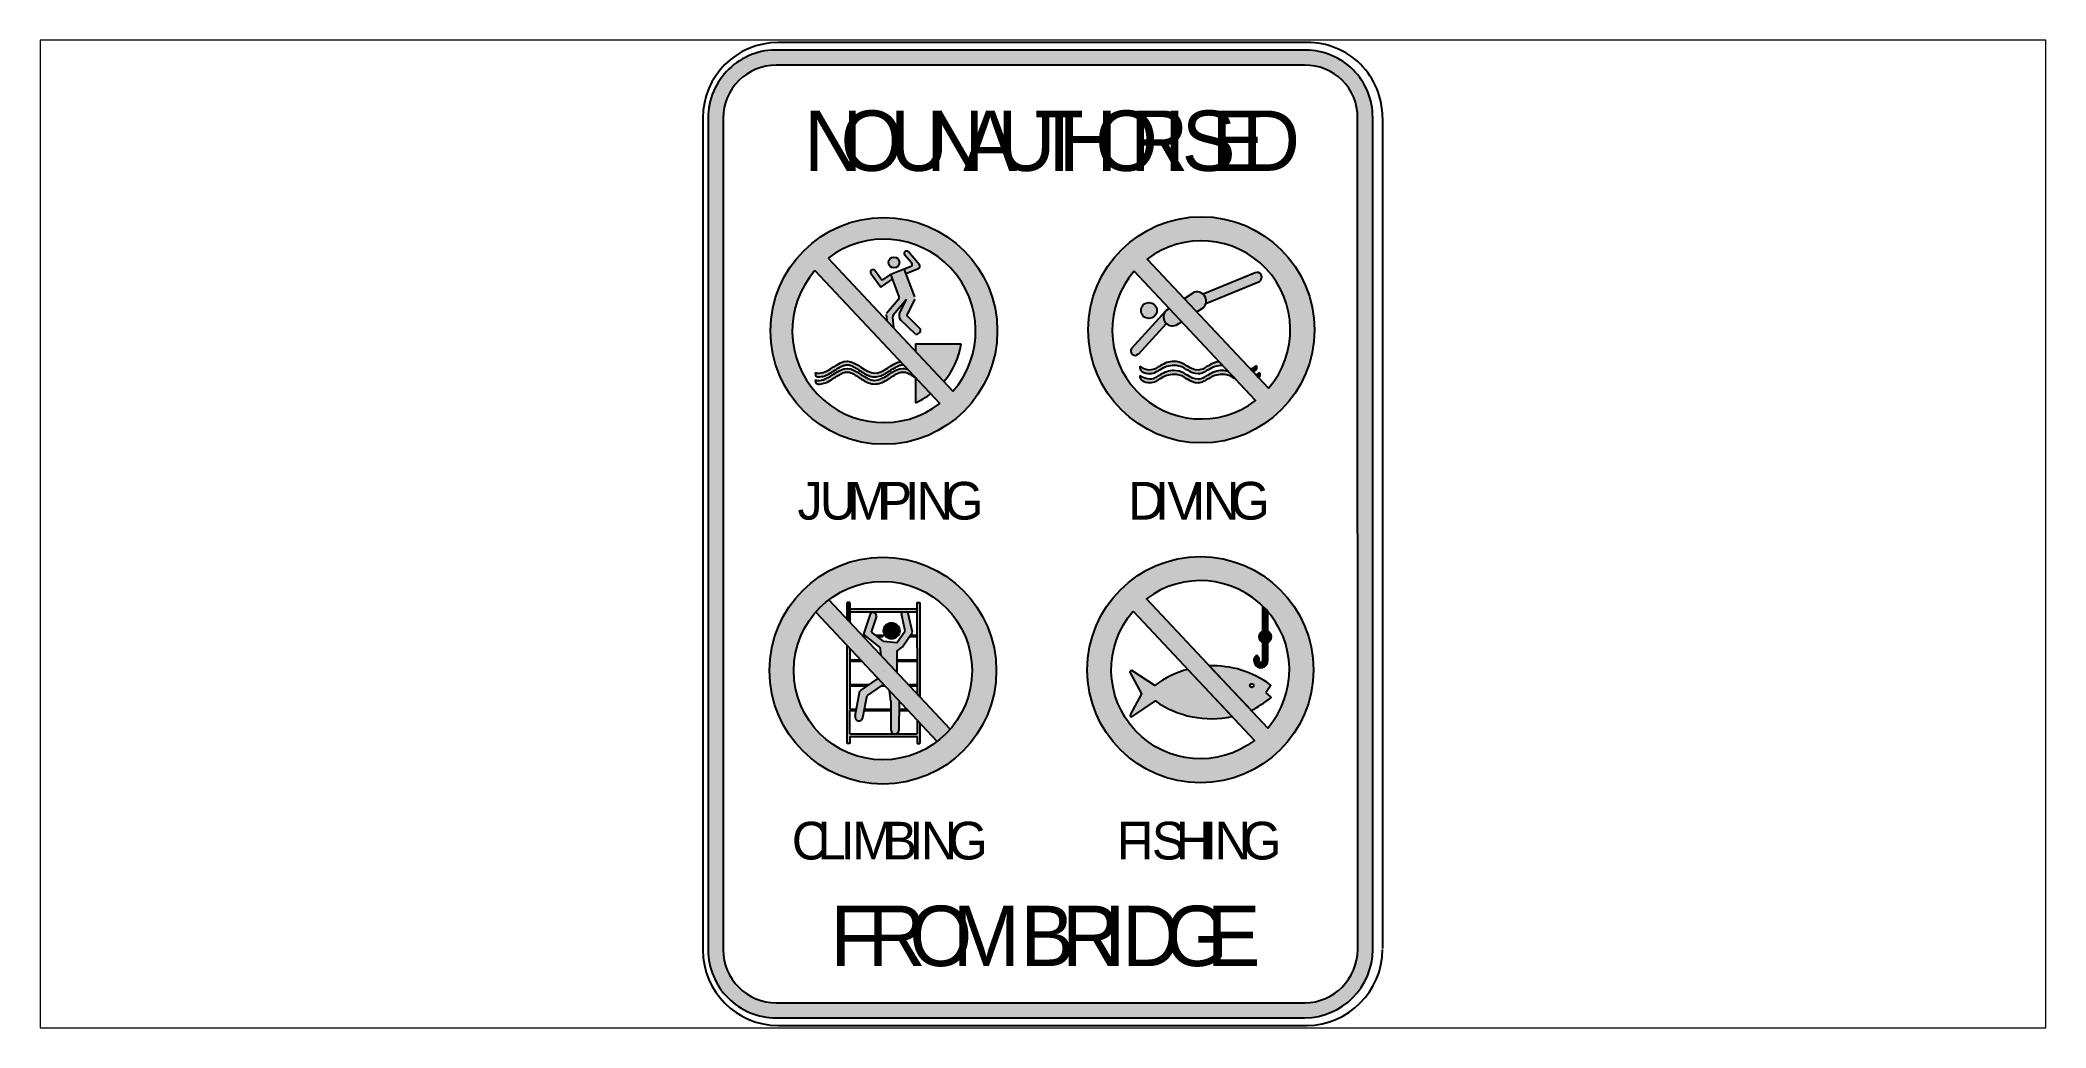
# Paper-space layout 'Layout1' of a CAD drawing. Header units: millimetres. Extents: x -97 to 354, y -14 to 209.
# The model-space entities are those that its viewports show. They can reach past a viewport. Long polylines and large blocks are cut down to what shows.
import ezdxf

# ---------------------------------------------------------------- set-up
doc = ezdxf.new("R2010")
doc.units = ezdxf.units.MM
doc.layers.add('GSBWFILL', color=7, linetype='Continuous', lineweight=0)
for name, color, linetype in [('L18', 4, 'Continuous'), ('L25', 1, 'Continuous'), ('L35', 3, 'Continuous'), ('RED', 10, 'Continuous')]:
    doc.layers.add(name, color=color, linetype=linetype)
doc.styles.add('TSTextStyleFHWA Series B2000EX', font='fhwa_b2000ex_ttf.ttf')
doc.styles.add('TSTextStyleFHWA Series C2000EX', font='fhwa_c2000ex_ttf.ttf')

# ---------------------------------------------------------------- blocks, each defined once
blk = doc.blocks.new('*U73')
at = {"layer": 'GSBWFILL', "transparency": 33554687, "style": 'TSTextStyleFHWA Series B2000EX'}
blk.add_text('N', height=8, dxfattribs=at).set_placement((-0.88, 0))
blk = doc.blocks.new('*U74')
at = {"layer": 'GSBWFILL', "transparency": 33554687, "style": 'TSTextStyleFHWA Series B2000EX'}
blk.add_text('O', height=8, dxfattribs=at).set_placement((-0.65, 0))
blk = doc.blocks.new('*U76')
at = {"layer": 'GSBWFILL', "transparency": 33554687, "style": 'TSTextStyleFHWA Series B2000EX'}
blk.add_text('U', height=8, dxfattribs=at).set_placement((-0.88, 0))
blk = doc.blocks.new('*U77')
at = {"layer": 'GSBWFILL', "transparency": 33554687, "style": 'TSTextStyleFHWA Series B2000EX'}
blk.add_text('N', height=8, dxfattribs=at).set_placement((-0.88, 0))
blk = doc.blocks.new('*U78')
at = {"layer": 'GSBWFILL', "transparency": 33554687, "style": 'TSTextStyleFHWA Series B2000EX'}
blk.add_text('A', height=8, dxfattribs=at).set_placement((-0.23, 0))
blk = doc.blocks.new('*U79')
at = {"layer": 'GSBWFILL', "transparency": 33554687, "style": 'TSTextStyleFHWA Series B2000EX'}
blk.add_text('U', height=8, dxfattribs=at).set_placement((-0.88, 0))
blk = doc.blocks.new('*U80')
at = {"layer": 'GSBWFILL', "transparency": 33554687, "style": 'TSTextStyleFHWA Series B2000EX'}
blk.add_text('T', height=8, dxfattribs=at).set_placement((-0.23, 0))
blk = doc.blocks.new('*U81')
at = {"layer": 'GSBWFILL', "transparency": 33554687, "style": 'TSTextStyleFHWA Series B2000EX'}
blk.add_text('H', height=8, dxfattribs=at).set_placement((-0.88, 0))
blk = doc.blocks.new('*U82')
at = {"layer": 'GSBWFILL', "transparency": 33554687, "style": 'TSTextStyleFHWA Series B2000EX'}
blk.add_text('O', height=8, dxfattribs=at).set_placement((-0.65, 0))
blk = doc.blocks.new('*U83')
at = {"layer": 'GSBWFILL', "transparency": 33554687, "style": 'TSTextStyleFHWA Series B2000EX'}
blk.add_text('R', height=8, dxfattribs=at).set_placement((-0.88, 0))
blk = doc.blocks.new('*U84')
at = {"layer": 'GSBWFILL', "transparency": 33554687, "style": 'TSTextStyleFHWA Series B2000EX'}
blk.add_text('I', height=8, dxfattribs=at).set_placement((-0.88, 0))
blk = doc.blocks.new('*U85')
at = {"layer": 'GSBWFILL', "transparency": 33554687, "style": 'TSTextStyleFHWA Series B2000EX'}
blk.add_text('S', height=8, dxfattribs=at).set_placement((-0.4, 0))
blk = doc.blocks.new('*U86')
at = {"layer": 'GSBWFILL', "transparency": 33554687, "style": 'TSTextStyleFHWA Series B2000EX'}
blk.add_text('E', height=8, dxfattribs=at).set_placement((-0.88, 0))
blk = doc.blocks.new('*U87')
at = {"layer": 'GSBWFILL', "transparency": 33554687, "style": 'TSTextStyleFHWA Series B2000EX'}
blk.add_text('D', height=8, dxfattribs=at).set_placement((-0.88, 0))
blk = doc.blocks.new('*U72')
for name, p in [('*U73', (0, 0)), ('*U74', (4.6, 0)), ('*U76', (11.39, 0)), ('*U77', (16.16, 0)), ('*U78', (20.45, 0)), ('*U79', (25.62, 0)), ('*U80', (29.91, 0)), ('*U81', (33.78, 0)), ('*U82', (38.38, 0)), ('*U83', (43.22, 0)), ('*U84', (47.63, 0)), ('*U85', (49.61, 0)), ('*U86', (54.02, 0)), ('*U87', (58.04, 0))]:
    blk.add_blockref(name, p)
blk = doc.blocks.new('*U71')
blk.add_blockref('*U72', (0, 0))
blk = doc.blocks.new('*U146')
at = {"layer": 'GSBWFILL', "transparency": 33554687, "style": 'TSTextStyleFHWA Series C2000EX'}
blk.add_text('J', height=5, dxfattribs=at).set_placement((-0.15, 0))
blk = doc.blocks.new('*U147')
at = {"layer": 'GSBWFILL', "transparency": 33554687, "style": 'TSTextStyleFHWA Series C2000EX'}
blk.add_text('U', height=5, dxfattribs=at).set_placement((-0.55, 0))
blk = doc.blocks.new('*U148')
at = {"layer": 'GSBWFILL', "transparency": 33554687, "style": 'TSTextStyleFHWA Series C2000EX'}
blk.add_text('M', height=5, dxfattribs=at).set_placement((-0.55, 0))
blk = doc.blocks.new('*U149')
at = {"layer": 'GSBWFILL', "transparency": 33554687, "style": 'TSTextStyleFHWA Series C2000EX'}
blk.add_text('P', height=5, dxfattribs=at).set_placement((-0.55, 0))
blk = doc.blocks.new('*U150')
at = {"layer": 'GSBWFILL', "transparency": 33554687, "style": 'TSTextStyleFHWA Series C2000EX'}
blk.add_text('I', height=5, dxfattribs=at).set_placement((-0.55, 0))
blk = doc.blocks.new('*U151')
at = {"layer": 'GSBWFILL', "transparency": 33554687, "style": 'TSTextStyleFHWA Series C2000EX'}
blk.add_text('N', height=5, dxfattribs=at).set_placement((-0.55, 0))
blk = doc.blocks.new('*U152')
at = {"layer": 'GSBWFILL', "transparency": 33554687, "style": 'TSTextStyleFHWA Series C2000EX'}
blk.add_text('G', height=5, dxfattribs=at).set_placement((-0.44, 0))
blk = doc.blocks.new('*U145')
for name, p in [('*U146', (0, 0)), ('*U147', (3.38, 0)), ('*U148', (7.01, 0)), ('*U149', (11.13, 0)), ('*U150', (14.69, 0)), ('*U151', (16.21, 0)), ('*U152', (19.77, 0))]:
    blk.add_blockref(name, p)
blk = doc.blocks.new('*U144')
blk.add_blockref('*U145', (0, 0))
blk = doc.blocks.new('*U155')
at = {"layer": 'GSBWFILL', "transparency": 33554687, "style": 'TSTextStyleFHWA Series C2000EX'}
blk.add_text('D', height=5, dxfattribs=at).set_placement((-0.55, 0))
blk = doc.blocks.new('*U156')
at = {"layer": 'GSBWFILL', "transparency": 33554687, "style": 'TSTextStyleFHWA Series C2000EX'}
blk.add_text('I', height=5, dxfattribs=at).set_placement((-0.55, 0))
blk = doc.blocks.new('*U157')
at = {"layer": 'GSBWFILL', "transparency": 33554687, "style": 'TSTextStyleFHWA Series C2000EX'}
blk.add_text('V', height=5, dxfattribs=at).set_placement((-0.15, 0))
blk = doc.blocks.new('*U158')
at = {"layer": 'GSBWFILL', "transparency": 33554687, "style": 'TSTextStyleFHWA Series C2000EX'}
blk.add_text('I', height=5, dxfattribs=at).set_placement((-0.55, 0))
blk = doc.blocks.new('*U159')
at = {"layer": 'GSBWFILL', "transparency": 33554687, "style": 'TSTextStyleFHWA Series C2000EX'}
blk.add_text('N', height=5, dxfattribs=at).set_placement((-0.55, 0))
blk = doc.blocks.new('*U160')
at = {"layer": 'GSBWFILL', "transparency": 33554687, "style": 'TSTextStyleFHWA Series C2000EX'}
blk.add_text('G', height=5, dxfattribs=at).set_placement((-0.44, 0))
blk = doc.blocks.new('*U154')
for name, p in [('*U155', (0, 0)), ('*U156', (3.56, 0)), ('*U157', (4.78, 0)), ('*U158', (8.39, 0)), ('*U159', (9.91, 0)), ('*U160', (13.47, 0))]:
    blk.add_blockref(name, p)
blk = doc.blocks.new('*U153')
blk.add_blockref('*U154', (0, 0))
blk = doc.blocks.new('*U163')
at = {"layer": 'GSBWFILL', "transparency": 33554687, "style": 'TSTextStyleFHWA Series C2000EX'}
blk.add_text('C', height=5, dxfattribs=at).set_placement((-0.44, 0))
blk = doc.blocks.new('*U164')
at = {"layer": 'GSBWFILL', "transparency": 33554687, "style": 'TSTextStyleFHWA Series C2000EX'}
blk.add_text('L', height=5, dxfattribs=at).set_placement((-0.55, 0))
blk = doc.blocks.new('*U165')
at = {"layer": 'GSBWFILL', "transparency": 33554687, "style": 'TSTextStyleFHWA Series C2000EX'}
blk.add_text('I', height=5, dxfattribs=at).set_placement((-0.55, 0))
blk = doc.blocks.new('*U166')
at = {"layer": 'GSBWFILL', "transparency": 33554687, "style": 'TSTextStyleFHWA Series C2000EX'}
blk.add_text('M', height=5, dxfattribs=at).set_placement((-0.55, 0))
blk = doc.blocks.new('*U167')
at = {"layer": 'GSBWFILL', "transparency": 33554687, "style": 'TSTextStyleFHWA Series C2000EX'}
blk.add_text('B', height=5, dxfattribs=at).set_placement((-0.55, 0))
blk = doc.blocks.new('*U168')
at = {"layer": 'GSBWFILL', "transparency": 33554687, "style": 'TSTextStyleFHWA Series C2000EX'}
blk.add_text('I', height=5, dxfattribs=at).set_placement((-0.55, 0))
blk = doc.blocks.new('*U169')
at = {"layer": 'GSBWFILL', "transparency": 33554687, "style": 'TSTextStyleFHWA Series C2000EX'}
blk.add_text('N', height=5, dxfattribs=at).set_placement((-0.55, 0))
blk = doc.blocks.new('*U170')
at = {"layer": 'GSBWFILL', "transparency": 33554687, "style": 'TSTextStyleFHWA Series C2000EX'}
blk.add_text('G', height=5, dxfattribs=at).set_placement((-0.44, 0))
blk = doc.blocks.new('*U162')
for name, p in [('*U163', (0, 0)), ('*U164', (3.54, 0)), ('*U165', (6.61, 0)), ('*U166', (8.13, 0)), ('*U167', (12.26, 0)), ('*U168', (15.71, 0)), ('*U169', (17.23, 0)), ('*U170', (20.78, 0))]:
    blk.add_blockref(name, p)
blk = doc.blocks.new('*U161')
blk.add_blockref('*U162', (0, 0))
blk = doc.blocks.new('*U173')
at = {"layer": 'GSBWFILL', "transparency": 33554687, "style": 'TSTextStyleFHWA Series C2000EX'}
blk.add_text('F', height=5, dxfattribs=at).set_placement((-0.55, 0))
blk = doc.blocks.new('*U174')
at = {"layer": 'GSBWFILL', "transparency": 33554687, "style": 'TSTextStyleFHWA Series C2000EX'}
blk.add_text('I', height=5, dxfattribs=at).set_placement((-0.55, 0))
blk = doc.blocks.new('*U175')
at = {"layer": 'GSBWFILL', "transparency": 33554687, "style": 'TSTextStyleFHWA Series C2000EX'}
blk.add_text('S', height=5, dxfattribs=at).set_placement((-0.3, 0))
blk = doc.blocks.new('*U176')
at = {"layer": 'GSBWFILL', "transparency": 33554687, "style": 'TSTextStyleFHWA Series C2000EX'}
blk.add_text('H', height=5, dxfattribs=at).set_placement((-0.55, 0))
blk = doc.blocks.new('*U177')
at = {"layer": 'GSBWFILL', "transparency": 33554687, "style": 'TSTextStyleFHWA Series C2000EX'}
blk.add_text('I', height=5, dxfattribs=at).set_placement((-0.55, 0))
blk = doc.blocks.new('*U178')
at = {"layer": 'GSBWFILL', "transparency": 33554687, "style": 'TSTextStyleFHWA Series C2000EX'}
blk.add_text('N', height=5, dxfattribs=at).set_placement((-0.55, 0))
blk = doc.blocks.new('*U179')
at = {"layer": 'GSBWFILL', "transparency": 33554687, "style": 'TSTextStyleFHWA Series C2000EX'}
blk.add_text('G', height=5, dxfattribs=at).set_placement((-0.44, 0))
blk = doc.blocks.new('*U172')
for name, p in [('*U173', (0, 0)), ('*U174', (3.07, 0)), ('*U175', (4.41, 0)), ('*U176', (7.83, 0)), ('*U177', (11.46, 0)), ('*U178', (12.99, 0)), ('*U179', (16.54, 0))]:
    blk.add_blockref(name, p)
blk = doc.blocks.new('*U171')
blk.add_blockref('*U172', (0, 0))
blk = doc.blocks.new('*U122')
at = {"layer": 'GSBWFILL', "transparency": 33554687, "style": 'TSTextStyleFHWA Series C2000EX'}
blk.add_text('F', height=8, dxfattribs=at).set_placement((-0.88, 0))
blk = doc.blocks.new('*U123')
at = {"layer": 'GSBWFILL', "transparency": 33554687, "style": 'TSTextStyleFHWA Series C2000EX'}
blk.add_text('R', height=8, dxfattribs=at).set_placement((-0.88, 0))
blk = doc.blocks.new('*U124')
at = {"layer": 'GSBWFILL', "transparency": 33554687, "style": 'TSTextStyleFHWA Series C2000EX'}
blk.add_text('O', height=8, dxfattribs=at).set_placement((-0.71, 0))
blk = doc.blocks.new('*U125')
at = {"layer": 'GSBWFILL', "transparency": 33554687, "style": 'TSTextStyleFHWA Series C2000EX'}
blk.add_text('M', height=8, dxfattribs=at).set_placement((-0.88, 0))
blk = doc.blocks.new('*U127')
at = {"layer": 'GSBWFILL', "transparency": 33554687, "style": 'TSTextStyleFHWA Series C2000EX'}
blk.add_text('B', height=8, dxfattribs=at).set_placement((-0.88, 0))
blk = doc.blocks.new('*U128')
at = {"layer": 'GSBWFILL', "transparency": 33554687, "style": 'TSTextStyleFHWA Series C2000EX'}
blk.add_text('R', height=8, dxfattribs=at).set_placement((-0.88, 0))
blk = doc.blocks.new('*U129')
at = {"layer": 'GSBWFILL', "transparency": 33554687, "style": 'TSTextStyleFHWA Series C2000EX'}
blk.add_text('I', height=8, dxfattribs=at).set_placement((-0.88, 0))
blk = doc.blocks.new('*U130')
at = {"layer": 'GSBWFILL', "transparency": 33554687, "style": 'TSTextStyleFHWA Series C2000EX'}
blk.add_text('D', height=8, dxfattribs=at).set_placement((-0.88, 0))
blk = doc.blocks.new('*U131')
at = {"layer": 'GSBWFILL', "transparency": 33554687, "style": 'TSTextStyleFHWA Series C2000EX'}
blk.add_text('G', height=8, dxfattribs=at).set_placement((-0.71, 0))
blk = doc.blocks.new('*U132')
at = {"layer": 'GSBWFILL', "transparency": 33554687, "style": 'TSTextStyleFHWA Series C2000EX'}
blk.add_text('E', height=8, dxfattribs=at).set_placement((-0.88, 0))
blk = doc.blocks.new('*U121')
for name, p in [('*U122', (0, 0)), ('*U123', (4.91, 0)), ('*U124', (10.3, 0)), ('*U125', (16.19, 0)), ('*U127', (25.19, 0)), ('*U128', (30.7, 0)), ('*U129', (36.22, 0)), ('*U130', (38.65, 0)), ('*U131', (44.21, 0)), ('*U132', (49.88, 0))]:
    blk.add_blockref(name, p)
blk = doc.blocks.new('*U120')
blk.add_blockref('*U121', (0, 0))

msp = doc.modelspace()

# ---------------------------------------------------------------- hatches: boundary and pattern name
h = msp.add_hatch(color=4)
h.dxf.hatch_style = 1
h.paths.add_polyline_path([(2354.57, 193.08), (2284.59, 193.1, 0.423532), (2275.3, 184.09), (2275.3, 73.77, 0.414184), (2284.3, 64.77), (2354.45, 64.77, 0.409738), (2363.45, 73.82), (2363.44, 184.15, 0.415845)])
h.paths.add_polyline_path([(2354.44, 191.08, -0.421683), (2361.44, 184.15), (2361.45, 73.82, -0.406861), (2354.45, 66.75), (2284.3, 66.77, -0.414185), (2277.3, 73.77), (2277.3, 184.1, -0.414243), (2284.3, 191.1)], flags=16)
h.paths.add_polyline_path([(2355.71, 156, -1), (2325.71, 156, -1)], flags=0)
h.paths.add_polyline_path([(2349.64, 148.27), (2333.54, 165.39, -0.901831)], flags=0)
h.paths.add_polyline_path([(2348.42, 162.43), (2341.31, 159.5, 0.277725), (2340.96, 160.71), (2347.82, 163.55, -0.948623)], flags=0)
h.paths.add_polyline_path([(2331.81, 163.77), (2347.91, 146.63, -0.905717)], flags=0)
h.paths.add_polyline_path([(2336.02, 158.54), (2335.97, 158.48, 0.402727), (2336.07, 156.83), (2332.38, 152.81, -0.941127), (2331.46, 153.52), (2335.97, 158.48, -0.017324)], flags=0)
h.paths.add_polyline_path([(2334.81, 158.57, -1), (2332.71, 158.57, -1)], flags=0)
h.paths.add_polyline_path([(2343.07, 151.78), (2343.53, 151.3, 0.145851), (2341.66, 150.72, 0.020115), (2341.1, 150.42, -0.133754), (2340.28, 150.19, -0.152962), (2338.86, 150.7, -0.0416), (2338.42, 150.93, 0.133813), (2337.08, 151.29, 0.144197), (2335.26, 150.71, 0.021353), (2334.71, 150.42, -0.13187), (2333.9, 150.19, -0.115075), (2332.84, 150.47, -0.346766), (2332.57, 151.16, 0.152226), (2333.9, 150.71, 0.131349), (2334.7, 150.93, -0.021465), (2335.26, 151.23, -0.143591), (2337.08, 151.81, -0.134485), (2338.42, 151.45, 0.0416), (2338.86, 151.22, 0.154039), (2340.29, 150.71, 0.132451), (2341.1, 150.93, -0.020115), (2341.66, 151.24, -0.11301)], flags=0)
h.paths.add_polyline_path([(2348.06, 151.22, -0.370651), (2347.88, 150.66, -0.016791), (2347.58, 150.47), (2347.25, 150.82, 0.041754), (2347.49, 150.93, -0.040399)], flags=0)
h.paths.add_polyline_path([(2344.29, 150.48), (2345.18, 149.53, -0.0356), (2344.81, 149.73, 0.135246), (2343.46, 150.1, 0.142452), (2341.66, 149.52, 0.020115), (2341.1, 149.22, -0.132446), (2340.29, 148.99, -0.154039), (2338.86, 149.51, -0.0416), (2338.42, 149.73, 0.134485), (2337.08, 150.1, 0.143591), (2335.26, 149.52, 0.021353), (2334.71, 149.22, -0.13187), (2333.9, 148.99, -0.113939), (2332.84, 149.27, -0.346766), (2332.57, 149.96, 0.152226), (2333.9, 149.51, 0.131349), (2334.7, 149.74, -0.021465), (2335.26, 150.03, -0.143591), (2337.08, 150.61, -0.134485), (2338.42, 150.25, 0.0416), (2338.86, 150.02, 0.154039), (2340.29, 149.51, 0.132451), (2341.1, 149.74, -0.020115), (2341.66, 150.04, -0.142452), (2343.46, 150.61, -0.080043)], flags=0)
h.paths.add_polyline_path([(2348.47, 150.3, -0.407765), (2348.31, 149.69), (2347.99, 150.03, -0.00409)], flags=0)
h.paths.add_polyline_path([(2313.65, 155.86, -1), (2283.57, 155.86, -1)], flags=0)
h.paths.add_polyline_path([(2307.77, 147.87), (2291.2, 165.5, -0.905737)], flags=0)
h.paths.add_polyline_path([(2301.53, 163.49), (2303.19, 164.12, 0.519968), (2303.32, 164.63), (2301.84, 166.35, 0.915685), (2301.33, 165.96), (2302.31, 164.82, -0.510141), (2302.23, 164.43), (2301.3, 164.09)], flags=0)
h.paths.add_polyline_path([(2299.51, 163.4), (2299.74, 162.78), (2298.3, 161.73, -0.362385), (2298.13, 161.74), (2296.85, 163.51, -0.902996), (2297.39, 163.86), (2298.18, 162.76, 0.414983), (2298.56, 162.71)], flags=0)
h.paths.add_polyline_path([(2300.66, 164.93, -1), (2299.22, 164.93, -1)], flags=0)
h.paths.add_polyline_path([(2306.02, 146.22, -0.905737), (2289.45, 163.86)], flags=0)
h.paths.add_polyline_path([(2355.58, 110.93, -1), (2325.58, 110.93, -1)], flags=0)
h.paths.add_polyline_path([(2349.85, 108.95, -0.396845), (2349.87, 108.8), (2349.27, 107.87), (2349.89, 107.33, -0.487717), (2349.88, 107.17, -0.030664), (2347.35, 105.51), (2349.51, 103.2, 0.372803), (2349.5, 118.67), (2349.5, 116.05, -0.651484), (2349.5, 114.52), (2349.5, 112.08, -1), (2347.72, 112.08), (2347.72, 112.42), (2348.06, 112.87), (2348.39, 112.42), (2348.39, 112.08, 1), (2348.83, 112.08), (2348.83, 114.52, -0.651484), (2348.83, 116.05), (2348.83, 119.38, 0.372054), (2333.42, 120.33), (2341.78, 111.44, -0.170221)], flags=0)
h.paths.add_polyline_path([(2331.68, 118.7), (2347.78, 101.57, -0.905704)], flags=0)
h.paths.add_polyline_path([(2349.33, 115.29, -1), (2349.01, 115.29, -1)], flags=0)
h.paths.add_polyline_path([(2313.52, 110.81, -1), (2283.44, 110.81, -1)], flags=0)
h.paths.add_polyline_path([(2338.93, 110.98), (2344.79, 104.75, -0.212206), (2334.62, 106.79), (2331.5, 104.68), (2331.3, 104.71), (2331.27, 104.85), (2331.3, 105.06), (2332.78, 107.75), (2331.24, 110.6), (2331.3, 110.8), (2331.5, 110.83), (2334.54, 108.84, -0.100424)], flags=0)
h.paths.add_polyline_path([(2310.31, 110.81, -1), (2286.66, 110.81, -1)], flags=0)
h.paths.add_polyline_path([(2347.66, 108.83, -1), (2347.16, 108.83, -1)], flags=0)
h.paths.add_polyline_path([(2303.36, 119.86), (2303.36, 107.36), (2303, 107.75), (2293.73, 117.6), (2293.73, 119.86), (2294.07, 119.86), (2294.07, 118.95), (2302.99, 118.95), (2302.99, 119.86)], flags=0)
h.paths.add_polyline_path([(2297.46, 115.5), (2298.41, 115.5, 0.038367), (2298.51, 115.32), (2297.7, 115.32)], flags=0)
h.paths.add_polyline_path([(2300.7, 116.09, -1), (2298.56, 116.09, -1)], flags=0)
h.paths.add_polyline_path([(2303.36, 103.88), (2303.36, 101.15), (2303, 101.15), (2303, 102.06), (2294.09, 102.06), (2294.09, 101.15), (2293.73, 101.15), (2293.73, 114.12)], flags=0)
h.paths.add_polyline_path([(2294.07, 108.96), (2296.64, 108.96), (2295.42, 108.14), (2294.78, 104.8, 1), (2295.83, 104.6), (2296.05, 105.69), (2299.54, 105.69), (2299.54, 102.95, 0.413766), (2300.07, 102.42), (2294.09, 102.42), (2294.07, 105.51), (2294.92, 105.51), (2294.96, 105.69), (2294.07, 105.69)], flags=0)
h = msp.add_hatch(color=4)
h.dxf.hatch_style = 1
edge = h.paths.add_edge_path()
edge.add_spline(control_points=[(2289.5, 149.36), (2289.5, 149.34), (2289.5, 149.34), (2289.51, 148.86), (2289.72, 148.81), (2290.06, 148.8), (2290.19, 148.81), (2290.43, 148.85), (2290.55, 148.88), (2290.95, 149), (2291.21, 149.13), (2291.72, 149.42), (2291.96, 149.58), (2292.43, 149.88), (2292.66, 150.02), (2293.08, 150.25), (2293.28, 150.33), (2293.56, 150.4), (2293.65, 150.41), (2293.79, 150.41), (2293.84, 150.41), (2293.95, 150.39), (2294.01, 150.38), (2294.24, 150.31), (2294.44, 150.22), (2294.85, 149.99), (2295.06, 149.84), (2295.51, 149.55), (2295.75, 149.4), (2296.23, 149.12), (2296.49, 148.99), (2296.89, 148.87), (2297.02, 148.84), (2297.3, 148.81), (2297.44, 148.81), (2297.71, 148.83), (2297.85, 148.86), (2298.25, 148.97), (2298.51, 149.09), (2299.01, 149.36), (2299.24, 149.51), (2299.7, 149.8), (2299.92, 149.94), (2300.34, 150.18), (2300.54, 150.28), (2300.81, 150.37), (2300.89, 150.39), (2301.03, 150.41), (2301.09, 150.41), (2301.2, 150.41), (2301.26, 150.4), (2301.47, 150.37), (2301.65, 150.31), (2302.02, 150.13), (2302.22, 150.02), (2302.55, 149.81), (2302.67, 149.73), (2302.8, 149.65)], knot_values=[22.868394, 22.868394, 22.868394, 22.868394, 22.898456, 22.898456, 24.624034, 24.624034, 25.596799, 25.596799, 26.569564, 26.569564, 28.979237, 28.979237, 31.388911, 31.388911, 33.798584, 33.798584, 36.208257, 36.208257, 37.51533, 37.51533, 38.316638, 38.316638, 39.117946, 39.117946, 41.428322, 41.428322, 43.738698, 43.738698, 46.049074, 46.049074, 48.35945, 48.35945, 49.430243, 49.430243, 50.505754, 50.505754, 51.581265, 51.581265, 53.894285, 53.894285, 56.207304, 56.207304, 58.520323, 58.520323, 60.833342, 60.833342, 61.942154, 61.942154, 62.777638, 62.777638, 63.613122, 63.613122, 65.810097, 65.810097, 68.007073, 68.007073, 69.287107, 69.287107, 69.287107, 69.287107], degree=3, periodic=0)
edge.add_line((2302.8, 149.65), (2301.74, 150.78))
edge.add_spline(control_points=[(2301.74, 150.78), (2301.54, 150.85), (2300.08, 151.15), (2297.4, 147.71), (2293.75, 152.44), (2291.12, 149.11), (2289.69, 149.31), (2289.5, 149.36)], knot_values=[23.078906, 23.078906, 23.078906, 23.078906, 25.183057, 37.939068, 50.263631, 62.803567, 64.804534, 64.804534, 64.804534, 64.804534], degree=3, periodic=0)
edge = h.paths.add_edge_path()
edge.add_spline(control_points=[(2289.5, 150.32), (2289.5, 150.29), (2289.5, 150.29), (2289.51, 149.82), (2289.72, 149.78), (2290.06, 149.77), (2290.19, 149.78), (2290.43, 149.81), (2290.55, 149.84), (2290.95, 149.96), (2291.21, 150.1), (2291.72, 150.38), (2291.96, 150.54), (2292.43, 150.84), (2292.66, 150.99), (2293.08, 151.21), (2293.28, 151.3), (2293.56, 151.36), (2293.65, 151.37), (2293.79, 151.37), (2293.84, 151.37), (2293.95, 151.35), (2294.01, 151.34), (2294.24, 151.27), (2294.44, 151.18), (2294.85, 150.95), (2295.06, 150.81), (2295.51, 150.51), (2295.75, 150.36), (2296.23, 150.08), (2296.49, 149.96), (2296.89, 149.83), (2297.02, 149.8), (2297.3, 149.77), (2297.44, 149.77), (2297.71, 149.79), (2297.85, 149.82), (2298.25, 149.93), (2298.51, 150.05), (2299.01, 150.32), (2299.24, 150.47), (2299.7, 150.76), (2299.92, 150.9), (2300.34, 151.14), (2300.54, 151.24), (2300.81, 151.33), (2300.89, 151.35), (2301.03, 151.37), (2301.09, 151.37), (2301.16, 151.37), (2301.17, 151.37), (2301.18, 151.37)], knot_values=[22.894853, 22.894853, 22.894853, 22.894853, 22.898456, 22.898456, 24.624034, 24.624034, 25.596799, 25.596799, 26.569564, 26.569564, 28.979237, 28.979237, 31.388911, 31.388911, 33.798584, 33.798584, 36.208257, 36.208257, 37.51533, 37.51533, 38.316638, 38.316638, 39.117946, 39.117946, 41.428322, 41.428322, 43.738698, 43.738698, 46.049074, 46.049074, 48.35945, 48.35945, 49.430243, 49.430243, 50.505754, 50.505754, 51.581265, 51.581265, 53.894285, 53.894285, 56.207304, 56.207304, 58.520323, 58.520323, 60.833342, 60.833342, 61.942154, 61.942154, 62.777638, 62.777638, 62.980465, 62.980465, 62.980465, 62.980465], degree=3, periodic=0)
edge.add_line((2301.18, 151.37), (2300.77, 151.81))
edge.add_spline(control_points=[(2300.77, 151.81), (2299.64, 151.56), (2297.29, 148.82), (2293.75, 153.41), (2291.12, 150.07), (2289.69, 150.27), (2289.5, 150.32)], knot_values=[23.078906, 23.078906, 23.078906, 23.078906, 34.63447, 46.959033, 59.498969, 61.499935, 61.499935, 61.499935, 61.499935], degree=3, periodic=0)
h.paths.add_polyline_path([(2308.87, 154.14), (2302.81, 154.15), (2302.8, 153.15), (2306.56, 149.16, 0.134469)])
h.paths.add_polyline_path([(2302.8, 149.65), (2302.79, 146.34, 0.056265), (2304.81, 147.51)])
at = {"layer": 'L18'}
h = msp.add_hatch(color=4, dxfattribs=at)
h.dxf.hatch_style = 1
h.paths.add_polyline_path([(2301.3, 164.09), (2301.3, 164.09), (2299.51, 163.4), (2300.61, 160.53, -0.281865), (2300.52, 159.97), (2298.94, 158.15, 0.214421), (2298.9, 158), (2298.98, 157.22), (2299.87, 156.27), (2299.74, 157.69, -0.178062), (2299.85, 157.96), (2301.62, 160.01), (2300.68, 158.21, 0.293124), (2300.83, 157.34), (2302.79, 155.42, 0.551617), (2303.45, 156.11), (2301.72, 157.82, -0.229874), (2301.68, 158.1), (2302.72, 160.06, 0.221964), (2302.73, 160.36)])
h.paths.add_polyline_path([(2299.74, 162.78), (2299.51, 163.4), (2298.56, 162.71, -0.414983), (2298.18, 162.76), (2297.39, 163.86, 0.902996), (2296.85, 163.51), (2298.13, 161.74, 0.362385), (2298.3, 161.73)])
h.paths.add_polyline_path([(2303.19, 164.12, 0.519968), (2303.32, 164.63), (2301.84, 166.35, 0.915685), (2301.33, 165.96), (2302.31, 164.82, -0.510141), (2302.23, 164.43), (2301.3, 164.09), (2301.53, 163.49)])
h.paths.add_polyline_path([(2300.66, 164.93, 1), (2299.22, 164.93, 1)])
h = msp.add_hatch(color=4, dxfattribs=at)
h.dxf.hatch_style = 1
h.paths.add_polyline_path([(2343.46, 150.1, -0.135246), (2344.81, 149.73, 0.0356), (2345.18, 149.53), (2344.29, 150.48, 0.080043), (2343.46, 150.61, 0.142452), (2341.66, 150.04, 0.020115), (2341.1, 149.74, -0.132446), (2340.29, 149.51, -0.154039), (2338.86, 150.02, -0.0416), (2338.42, 150.25, 0.134485), (2337.08, 150.61, 0.143591), (2335.26, 150.03, 0.021353), (2334.71, 149.74, -0.13187), (2333.9, 149.51, -0.152226), (2332.57, 149.96, 0.346766), (2332.84, 149.27, 0.113939), (2333.9, 148.99, 0.131349), (2334.7, 149.22, -0.021465), (2335.26, 149.52, -0.143591), (2337.08, 150.1, -0.134485), (2338.42, 149.73, 0.0416), (2338.86, 149.51, 0.154039), (2340.29, 148.99, 0.132451), (2341.1, 149.22, -0.020115), (2341.66, 149.52, -0.142452)])
for points in [[(2349.5, 118.78), (2348.83, 119.38), (2348.83, 116.79), (2349.5, 116.79)], [(2348.39, 112.42), (2348.06, 112.87), (2347.72, 112.42), (2347.72, 112.08, 0.417121), (2348.62, 111.19), (2348.62, 111.86, -0.425395), (2348.39, 112.08)], [(2348.62, 111.19, 0.237935), (2349.33, 111.56), (2348.83, 112.12), (2348.83, 112.08, -0.40312), (2348.62, 111.86)], [(2348.83, 112.63), (2349.5, 112.63), (2349.5, 113.71), (2348.83, 113.71)], [(2349.5, 112.68), (2348.83, 112.68), (2348.83, 112.09), (2349.31, 111.53, 0.168497), (2349.5, 112.08)]]:
    msp.add_hatch(color=256, dxfattribs=at).paths.add_polyline_path(points)
h = msp.add_hatch(color=256, dxfattribs=at)
h.paths.add_polyline_path([(2349.5, 116.79), (2348.83, 116.79), (2348.83, 116.05, 0.651484), (2348.83, 114.52), (2348.83, 113.71), (2349.5, 113.71), (2349.5, 114.52, 0.651484), (2349.5, 116.05)])
h.paths.add_polyline_path([(2349.33, 115.29, -1), (2349.01, 115.29, -1)], flags=16)
h = msp.add_hatch(color=256, dxfattribs=at)
edge = h.paths.add_edge_path()
edge.add_line((2331.5, 110.83), (2331.3, 110.8))
edge.add_line((2331.3, 110.8), (2331.24, 110.6))
edge.add_line((2331.24, 110.6), (2332.78, 107.75))
edge.add_line((2332.78, 107.75), (2331.3, 105.06))
edge.add_line((2331.3, 105.06), (2331.27, 104.85))
edge.add_line((2331.27, 104.85), (2331.3, 104.71))
edge.add_line((2331.3, 104.71), (2331.5, 104.68))
edge.add_line((2331.5, 104.68), (2334.62, 106.79))
edge.add_arc((2342, 117.21), 12.77, 234.6985, 282.6217)
edge.add_line((2344.79, 104.75), (2338.93, 110.98))
edge.add_arc((2342.01, 99.09), 12.29, 104.5013, 127.44)
edge.add_line((2334.54, 108.84), (2331.5, 110.83))
h = msp.add_hatch(color=256, dxfattribs=at)
h.paths.add_polyline_path([(2341.78, 111.44), (2347.35, 105.51, 0.03072), (2349.89, 107.17, 0.471707), (2349.89, 107.33), (2349.27, 107.87), (2349.87, 108.8, 0.396845), (2349.85, 108.95, 0.170221)])
h.paths.add_polyline_path([(2347.66, 108.83, -1), (2347.16, 108.83, -1)], flags=16)
at = {"layer": 'L25'}
h = msp.add_hatch(color=1, dxfattribs=at)
h.dxf.hatch_style = 1
h.paths.add_polyline_path([(2325.71, 156, 1), (2355.71, 156, 1)])
h.paths.add_polyline_path([(2347.91, 146.63, -0.905717), (2331.81, 163.77)], flags=16)
h.paths.add_polyline_path([(2336.02, 158.54), (2335.97, 158.48, 0.402727), (2336.07, 156.83), (2332.38, 152.81, -0.941127), (2331.46, 153.52), (2335.97, 158.48, -0.017324)], flags=0)
h.paths.add_polyline_path([(2333.54, 165.39, -0.901831), (2349.64, 148.27)], flags=16)
h.paths.add_polyline_path([(2340.96, 160.71), (2347.82, 163.55, -0.948623), (2348.42, 162.43), (2341.31, 159.5, 0.277725)], flags=0)
h.paths.add_polyline_path([(2334.81, 158.57, -1), (2332.71, 158.57, -1)], flags=0)
h = msp.add_hatch(color=4, dxfattribs=at)
h.dxf.hatch_style = 1
h.paths.add_polyline_path([(2332.71, 158.57, 1), (2334.81, 158.57, 1)])
h.paths.add_polyline_path([(2339.62, 160.91), (2338.47, 160.16), (2340.13, 158.39), (2340.97, 158.93, 0.849425)])
h.paths.add_polyline_path([(2348.42, 162.43, 0.948623), (2347.82, 163.55), (2340.96, 160.71, -0.277725), (2341.31, 159.5)])
h.paths.add_polyline_path([(2336.44, 158.83), (2336.08, 158.59, 0.857803), (2337.37, 156.62), (2338.09, 157.08)])
h.paths.add_polyline_path([(2336.07, 156.83, -0.402727), (2335.97, 158.48), (2331.46, 153.52, 0.941127), (2332.38, 152.81)])
h = msp.add_hatch(color=4, dxfattribs=at)
h.dxf.hatch_style = 1
h.paths.add_polyline_path([(2335.26, 150.71, -0.144197), (2337.08, 151.29, -0.133813), (2338.42, 150.93, 0.0416), (2338.86, 150.7, 0.152962), (2340.28, 150.19, 0.133759), (2341.1, 150.42, -0.020115), (2341.66, 150.72, -0.145851), (2343.53, 151.3), (2343.07, 151.78, 0.11301), (2341.66, 151.24, 0.020115), (2341.1, 150.93, -0.132446), (2340.29, 150.71, -0.154039), (2338.86, 151.22, -0.0416), (2338.42, 151.45, 0.134485), (2337.08, 151.81, 0.143591), (2335.26, 151.23, 0.021353), (2334.71, 150.94, -0.13187), (2333.9, 150.71, -0.152226), (2332.57, 151.16, 0.346766), (2332.84, 150.47, 0.115075), (2333.9, 150.19, 0.131349), (2334.7, 150.42, -0.021465)])
h = msp.add_hatch(color=4, dxfattribs=at)
h.dxf.hatch_style = 1
h.paths.add_polyline_path([(2347.49, 150.93, -0.041754), (2347.25, 150.82), (2347.58, 150.47, 0.016791), (2347.88, 150.66, 0.370651), (2348.06, 151.22, 0.040399)])
h = msp.add_hatch(color=4, dxfattribs=at)
h.dxf.hatch_style = 1
h.paths.add_polyline_path([(2348.47, 150.3, 0.00409), (2347.99, 150.03), (2348.31, 149.69, 0.407765)])
at = {"layer": 'RED'}
h = msp.add_hatch(color=256, dxfattribs=at)
h.dxf.hatch_style = 1
h.paths.add_polyline_path([(2283.57, 155.86, 1), (2313.65, 155.86, 1)])
h.paths.add_polyline_path([(2306.02, 146.22, -0.905737), (2289.45, 163.86)], flags=16)
h.paths.add_polyline_path([(2291.2, 165.5, -0.905737), (2307.77, 147.87)], flags=16)
h.paths.add_polyline_path([(2301.53, 163.49), (2303.19, 164.12, 0.519968), (2303.32, 164.63), (2301.84, 166.35, 0.915685), (2301.33, 165.96), (2302.31, 164.82, -0.510141), (2302.23, 164.43), (2301.3, 164.09)], flags=0)
h.paths.add_polyline_path([(2296.85, 163.51, -0.902996), (2297.39, 163.86), (2298.18, 162.76, 0.414983), (2298.56, 162.71), (2299.51, 163.4), (2299.74, 162.78), (2298.3, 161.73, -0.362385), (2298.13, 161.74)], flags=0)
h.paths.add_polyline_path([(2299.22, 164.93, -1), (2300.66, 164.93, -1)], flags=0)
h = msp.add_hatch(color=256, dxfattribs=at)
h.dxf.hatch_style = 1
h.paths.add_polyline_path([(2355.71, 156, 1), (2325.71, 156, 1)])
h.paths.add_polyline_path([(2331.81, 163.77), (2347.91, 146.63, -0.905717)], flags=16)
h.paths.add_polyline_path([(2331.46, 153.52), (2335.97, 158.48, -0.017324), (2336.02, 158.54), (2335.97, 158.48, 0.402727), (2336.07, 156.83), (2332.38, 152.81, -0.941127)], flags=0)
h.paths.add_polyline_path([(2332.57, 149.96, 0.152226), (2333.9, 149.51, 0.131349), (2334.7, 149.74, -0.021465), (2335.26, 150.03, -0.143591), (2337.08, 150.61, -0.134485), (2338.42, 150.25, 0.0416), (2338.86, 150.02, 0.154039), (2340.29, 149.51, 0.132451), (2341.1, 149.74, -0.020115), (2341.66, 150.04, -0.142452), (2343.46, 150.61, -0.080043), (2344.29, 150.48), (2345.18, 149.53, -0.0356), (2344.81, 149.73, 0.135246), (2343.46, 150.1, 0.142452), (2341.66, 149.52, 0.020115), (2341.1, 149.22, -0.132446), (2340.29, 148.99, -0.154039), (2338.86, 149.51, -0.0416), (2338.42, 149.73, 0.134485), (2337.08, 150.1, 0.143591), (2335.26, 149.52, 0.021353), (2334.71, 149.22, -0.13187), (2333.9, 148.99, -0.113939), (2332.84, 149.27, -0.346766)], flags=0)
h.paths.add_polyline_path([(2332.71, 158.57, -1), (2334.81, 158.57, -1)], flags=0)
h.paths.add_polyline_path([(2333.54, 165.39, -0.901831), (2349.64, 148.27)], flags=16)
h.paths.add_polyline_path([(2340.96, 160.71), (2347.82, 163.55, -0.948623), (2348.42, 162.43), (2341.31, 159.5, 0.277725)], flags=0)
h.paths.add_polyline_path([(2347.25, 150.82, 0.041754), (2347.49, 150.93, -0.040399), (2348.06, 151.22, -0.370651), (2347.88, 150.66, -0.016791), (2347.58, 150.47)], flags=0)
h.paths.add_polyline_path([(2347.99, 150.03, -0.00409), (2348.47, 150.3, -0.407765), (2348.31, 149.69)], flags=0)
h = msp.add_hatch(color=256, dxfattribs=at)
h.dxf.hatch_style = 1
h.paths.add_polyline_path([(2283.44, 110.81, 1), (2313.52, 110.81, 1)])
h.paths.add_polyline_path([(2310.31, 110.81, -1), (2286.66, 110.81, -1)], flags=16)
h.paths.add_polyline_path([(2293.73, 117.6), (2293.73, 119.86), (2294.07, 119.86), (2294.07, 118.95), (2302.99, 118.95), (2302.99, 119.86), (2303.36, 119.86), (2303.36, 107.36)], flags=0)
h.paths.add_polyline_path([(2303.36, 103.88), (2303.36, 101.15), (2303, 101.15), (2303, 102.06), (2294.09, 102.06), (2294.09, 101.15), (2293.73, 101.15), (2293.73, 114.12)], flags=0)
h.paths.add_polyline_path([(2300.7, 116.09, -1), (2298.56, 116.09, -1)], flags=0)
h = msp.add_hatch(color=256, dxfattribs=at)
edge = h.paths.add_edge_path()
edge.add_arc((2340.58, 110.93), 15, 0, 360)
edge = h.paths.add_edge_path(flags=16)
edge.add_arc((2340.58, 110.93), 11.81, 319.1408, 487.3195)
edge.add_line((2333.42, 120.33), (2349.51, 103.2))
edge = h.paths.add_edge_path(flags=16)
edge.add_line((2331.68, 118.7), (2347.78, 101.57))
edge.add_arc((2340.58, 110.93), 11.81, 138.8956, 307.5647, ccw=False)
h = msp.add_hatch(color=256, dxfattribs=at)
h.dxf.hatch_style = 1
h.paths.add_polyline_path([(2291.29, 120.19, 0.050503), (2289.56, 118.56), (2305.67, 101.42, 0.050503), (2307.41, 103.05)])
h = msp.add_hatch(color=4, dxfattribs=at)
h.dxf.hatch_style = 1
h.paths.add_polyline_path([(2294.07, 119.86), (2293.73, 119.86), (2293.73, 117.6), (2294.07, 117.24)])
h = msp.add_hatch(color=4, dxfattribs=at)
h.dxf.hatch_style = 1
h.paths.add_polyline_path([(2303.36, 119.86), (2302.99, 119.86), (2303, 107.75), (2303.36, 107.36)])
h = msp.add_hatch(color=4, dxfattribs=at)
h.dxf.hatch_style = 1
h.paths.add_polyline_path([(2302.99, 118.59), (2302.99, 118.95), (2294.07, 118.95), (2294.07, 118.59)])
h = msp.add_hatch(color=4, dxfattribs=at)
h.dxf.hatch_style = 1
h.paths.add_polyline_path([(2302.09, 115.5), (2301.97, 115.32), (2302.99, 115.32), (2302.99, 115.5)])
h.paths.add_polyline_path([(2300.34, 114.48), (2298.56, 114.66), (2296.91, 115.93), (2297.61, 118.04, 0.803525), (2296.78, 118.32), (2295.88, 115.64), (2298.05, 113.93), (2298.2, 112.84), (2300.34, 110.57), (2300.34, 113.41), (2301.06, 113.97), (2302.38, 115.93), (2301.83, 118.39, 0.119547), (2301.77, 118.59), (2300.99, 118.59, 0.13498), (2300.93, 118.36), (2301.44, 116.11)])
h = msp.add_hatch(color=4, dxfattribs=at)
h.dxf.hatch_style = 1
h.paths.add_polyline_path([(2300.7, 116.09, 1), (2298.56, 116.09, 1)])
h = msp.add_hatch(color=4, dxfattribs=at)
h.dxf.hatch_style = 1
h.paths.add_polyline_path([(2298.41, 115.5), (2297.46, 115.5), (2297.7, 115.32), (2298.51, 115.32, -0.038367)])
h.paths.add_polyline_path([(2296.06, 115.5), (2295.7, 115.5), (2295.87, 115.32), (2296.29, 115.32)])
h = msp.add_hatch(color=4, dxfattribs=at)
h.dxf.hatch_style = 1
h.paths.add_polyline_path([(2294.07, 113.76), (2293.73, 114.12), (2293.73, 101.15), (2294.09, 101.15), (2294.09, 102.06), (2294.09, 102.42), (2294.07, 105.51), (2294.07, 105.69)])
h = msp.add_hatch(color=4, dxfattribs=at)
h.dxf.hatch_style = 1
h.paths.add_polyline_path([(2303, 102.06), (2303, 101.15), (2303.36, 101.15), (2303.36, 103.88), (2303, 104.26), (2303, 102.42), (2294.09, 102.42), (2294.07, 105.51), (2294.92, 105.51), (2294.96, 105.69), (2294.07, 105.69), (2294.07, 113.76), (2293.73, 114.12), (2293.73, 101.15), (2294.09, 101.15), (2294.09, 102.06)])
h = msp.add_hatch(color=4, dxfattribs=at)
h.dxf.hatch_style = 1
h.paths.add_polyline_path([(2295.51, 112.23), (2294.07, 112.23), (2294.07, 112.05), (2295.68, 112.05)])
h = msp.add_hatch(color=4, dxfattribs=at)
h.dxf.hatch_style = 1
h.paths.add_polyline_path([(2302.99, 112.05), (2302.99, 112.23), (2300.34, 112.23), (2300.34, 112.05)])
h = msp.add_hatch(color=4, dxfattribs=at)
h.dxf.hatch_style = 1
h.paths.add_polyline_path([(2295.42, 108.14), (2294.78, 104.8, 1), (2295.83, 104.6), (2296.39, 107.51), (2298.25, 108.78), (2298.75, 108.78), (2297.82, 109.77)])
h = msp.add_hatch(color=4, dxfattribs=at)
h.dxf.hatch_style = 1
h.paths.add_polyline_path([(2296.64, 108.96), (2294.07, 108.96), (2294.07, 108.78), (2296.37, 108.78)])
h = msp.add_hatch(color=4, dxfattribs=at)
h.dxf.hatch_style = 1
h.paths.add_polyline_path([(2300.64, 106.78), (2299.35, 108.14), (2299.54, 106.78), (2299.54, 102.95, 0.938757), (2300.6, 102.89)])
h = msp.add_hatch(color=4, dxfattribs=at)
h.dxf.hatch_style = 1
h.paths.add_polyline_path([(2303, 108.96), (2301.85, 108.96), (2302.02, 108.78), (2303, 108.78)])
h = msp.add_hatch(color=4, dxfattribs=at)
h.dxf.hatch_style = 1
h.paths.add_polyline_path([(2299.54, 105.69), (2296.05, 105.69), (2296.01, 105.51), (2299.54, 105.51)])
h = msp.add_hatch(color=4, dxfattribs=at)
h.dxf.hatch_style = 1
h.paths.add_polyline_path([(2301.82, 105.51), (2301.66, 105.69), (2300.62, 105.69), (2300.62, 105.51)])

# ---------------------------------------------------------------- linework, layer by layer
at = {"layer": 'L18'}
for p, q in [((2302.31, 164.82), (2301.33, 165.96)), ((2303.32, 164.63), (2301.86, 166.34)), ((2298.13, 161.74), (2296.85, 163.51)), ((2298.18, 162.76), (2297.39, 163.86)), ((2299.74, 162.78), (2298.3, 161.73)), ((2299.51, 163.4), (2298.56, 162.71)), ((2299.51, 163.4), (2301.3, 164.09)), ((2300.61, 160.53), (2299.51, 163.4)), ((2301.3, 164.09), (2302.21, 164.43)), ((2302.73, 160.36), (2301.3, 164.09)), ((2301.53, 163.49), (2303.2, 164.12)), ((2347.87, 163.57), (2340.96, 160.71)), ((2341.31, 159.5), (2348.42, 162.43)), ((2300.52, 159.97), (2298.94, 158.15)), ((2301.62, 160.01), (2299.85, 157.96)), ((2300.68, 158.21), (2301.62, 160.01)), ((2302.72, 160.06), (2301.68, 158.1)), ((2338.47, 160.16), (2339.62, 160.91)), ((2298.9, 158.03), (2298.98, 157.22)), ((2299.74, 157.69), (2299.87, 156.27)), ((2302.79, 155.42), (2300.83, 157.34)), ((2301.72, 157.82), (2303.45, 156.11)), ((2331.46, 153.52), (2336.02, 158.54)), ((2336.08, 158.59), (2336.44, 158.83)), ((2337.37, 156.62), (2338.09, 157.08)), ((2340.13, 158.39), (2340.97, 158.93)), ((2332.36, 152.79), (2336.07, 156.83)), ((2302.79, 154.15), (2308.87, 154.14)), ((2302.81, 154.15), (2302.8, 153.15)), ((2302.8, 149.65), (2302.79, 146.34)), ((2345.18, 149.53), (2344.29, 150.48)), ((2293.73, 117.6), (2293.73, 119.86)), ((2294.07, 119.86), (2293.73, 119.86)), ((2294.07, 119.86), (2294.07, 117.24)), ((2302.99, 119.86), (2303, 107.75)), ((2302.99, 119.86), (2303.36, 119.86)), ((2303.36, 119.86), (2303.36, 107.36)), ((2303.01, 118.95), (2294.07, 118.95)), ((2294.07, 118.59), (2303, 118.59)), ((2296.78, 118.32), (2295.88, 115.64)), ((2296.87, 118.59), (2297.79, 118.59)), ((2297.61, 118.04), (2296.91, 115.93)), ((2301.44, 116.11), (2300.93, 118.36)), ((2302.38, 115.93), (2301.83, 118.39)), ((2348.83, 119.38), (2348.83, 116.05)), ((2349.5, 118.78), (2348.83, 119.38)), ((2349.5, 118.78), (2349.5, 116.05)), ((2295.7, 115.5), (2296.06, 115.5)), ((2295.87, 115.32), (2296.29, 115.32)), ((2298.05, 113.93), (2295.88, 115.64)), ((2296.91, 115.93), (2298.56, 114.66)), ((2297.46, 115.5), (2298.41, 115.5)), ((2297.7, 115.32), (2298.51, 115.32)), ((2300.34, 114.48), (2298.56, 114.66)), ((2300.34, 114.48), (2301.44, 116.11)), ((2301.06, 113.97), (2302.38, 115.93)), ((2301.97, 115.32), (2303, 115.32)), ((2302.09, 115.5), (2303, 115.5)), ((2348.83, 114.52), (2348.83, 112.08)), ((2349.5, 114.52), (2349.5, 112.08)), ((2293.73, 101.15), (2293.73, 114.12)), ((2294.07, 113.76), (2294.07, 105.69)), ((2294.07, 112.23), (2295.51, 112.23)), ((2294.07, 112.05), (2295.68, 112.05)), ((2298.05, 113.93), (2298.2, 112.85)), ((2300.34, 113.41), (2301.06, 113.97)), ((2300.34, 113.41), (2300.34, 110.55)), ((2300.34, 112.23), (2303, 112.23)), ((2300.34, 112.05), (2303, 112.05)), ((2348.06, 112.87), (2347.72, 112.42)), ((2347.72, 112.08), (2347.72, 112.42)), ((2348.39, 112.42), (2348.06, 112.87)), ((2348.39, 112.08), (2348.39, 112.42)), ((2297.82, 109.77), (2295.42, 108.14)), ((2298.74, 110.75), (2298.74, 110.75)), ((2331.3, 110.8), (2331.24, 110.6)), ((2331.24, 110.6), (2332.78, 107.75)), ((2331.5, 110.83), (2331.3, 110.8)), ((2334.54, 108.84), (2331.5, 110.83)), ((2294.05, 108.96), (2296.64, 108.96)), ((2294.05, 108.78), (2296.37, 108.78)), ((2294.78, 104.8), (2295.42, 108.14)), ((2295.83, 104.6), (2296.39, 107.51)), ((2298.25, 108.78), (2296.39, 107.51)), ((2298.25, 108.78), (2298.75, 108.78)), ((2298.75, 108.78), (2298.25, 108.78)), ((2299.54, 106.78), (2299.35, 108.14)), ((2299.54, 106.78), (2299.54, 102.95)), ((2300.64, 106.78), (2300.6, 102.89)), ((2301.85, 108.96), (2303, 108.96)), ((2302.02, 108.78), (2303, 108.78)), ((2332.78, 107.75), (2331.3, 105.06)), ((2331.5, 104.68), (2334.62, 106.79)), ((2349.87, 108.8), (2349.27, 107.87)), ((2349.87, 108.8), (2349.27, 107.87)), ((2349.27, 107.87), (2349.89, 107.33)), ((2349.27, 107.87), (2349.89, 107.33)), ((2294.07, 105.69), (2294.96, 105.69)), ((2294.09, 102.42), (2294.07, 105.51)), ((2294.07, 105.51), (2294.92, 105.51)), ((2296.01, 105.51), (2299.54, 105.51)), ((2296.05, 105.69), (2299.54, 105.69)), ((2300.62, 105.69), (2301.66, 105.69)), ((2300.62, 105.51), (2301.82, 105.51)), ((2303, 104.26), (2303, 102.42)), ((2303.36, 103.88), (2303.36, 101.15)), ((2331.3, 105.06), (2331.27, 104.85)), ((2331.27, 104.85), (2331.3, 104.71)), ((2331.3, 104.71), (2331.5, 104.68)), ((2294.09, 101.15), (2293.73, 101.15)), ((2294.09, 102.42), (2303, 102.42)), ((2294.09, 102.06), (2303, 102.06)), ((2294.09, 102.06), (2294.09, 101.15)), ((2303, 102.06), (2303, 101.15)), ((2303, 101.15), (2303.36, 101.15))]:
    msp.add_line(p, q, dxfattribs=at)
at = {"layer": 'L18', "color": 4}
for points in [[(2354.57, 193.08), (2284.59, 193.1, 0.423299), (2275.3, 184.1), (2275.3, 73.77, 0.414214), (2284.3, 64.77), (2354.45, 64.77, 0.409738), (2363.45, 73.82), (2363.44, 184.15, 0.415845)], [(2354.44, 191.08), (2284.3, 191.1, 0.414214), (2277.3, 184.1), (2277.3, 73.77, 0.414214), (2284.3, 66.77), (2354.45, 66.75, 0.406861), (2361.45, 73.82), (2361.44, 184.15, 0.421683)]]:
    msp.add_lwpolyline(points, format="xyb", close=True, dxfattribs=at)
at = {"layer": 'L18'}
msp.add_lwpolyline([(2331.5, 110.83), (2331.3, 110.8), (2331.24, 110.6), (2332.78, 107.75), (2331.3, 105.06), (2331.27, 104.85), (2331.3, 104.71), (2331.5, 104.68), (2334.62, 106.79, 0.212206), (2344.79, 104.75), (2338.93, 110.98, 0.100424), (2334.54, 108.84)], format="xyb", close=True, dxfattribs=at)
msp.add_lwpolyline([(2349.85, 108.95, -0.396845), (2349.87, 108.8, 0.396845), (2349.85, 108.95, 0.170975), (2341.74, 111.43), (2347.35, 105.51, 0.03072), (2349.89, 107.17, 0.471707), (2349.89, 107.33, -0.471707), (2349.89, 107.17)], format="xyb", dxfattribs=at)
for centre, radius in [((2299.94, 164.93), 0.72), ((2333.76, 158.57), 1.05), ((2299.63, 116.09), 1.07), ((2349.17, 115.29), 0.159), ((2347.41, 108.83), 0.246), ((2347.41, 108.83), 0.246)]:
    msp.add_circle(centre, radius, dxfattribs=at)
for centre, radius, start, end in [((2301.61, 166.13), 0.322, 39.1266, 212.134), ((2297.14, 163.66), 0.321, 38.5354, 206.8631), ((2298.4, 162.93), 0.273, 217.2897, 307.44), ((2302.13, 164.66), 0.245, 288.2303, 41.1835), ((2303.08, 164.42), 0.321, 291.7337, 42.252), ((2348.09, 162.98), 0.638, 300.9499, 114.9088), ((2298.22, 161.84), 0.135, 228.0136, 307.6925), ((2300.1, 160.32), 0.546, 320.0087, 22.9739), ((2340.13, 159.81), 1.22, 313.5492, 114.9308), ((2300.17, 157.68), 0.425, 138.7865, 179.8617), ((2301.43, 157.9), 0.816, 157.2928, 222.6414), ((2301.99, 158), 0.323, 160.8269, 212.6105), ((2336.88, 157.71), 1.19, 131.8782, 294.3706), ((2302.91, 155.98), 0.563, 256.9774, 13.8651), ((2298.61, 155.86), 10.4, 319.856, 350.4901), ((2331.94, 153.19), 0.583, 145.7493, 318.8004), ((2337.16, 148.43), 3.38, 91.4806, 124.051), ((2337.08, 149.18), 2.63, 59.4517, 89.9382), ((2343.55, 148.43), 3.38, 98.1196, 123.9102), ((2333.14, 150.99), 0.598, 162.9675, 239.4668), ((2333.14, 149.79), 0.598, 162.9675, 239.4668), ((2333.96, 153.07), 2.36, 233.8975, 268.5194), ((2333.96, 151.87), 2.36, 233.8975, 268.5194), ((2333.97, 152.61), 2.42, 242.1016, 268.3592), ((2333.98, 151.44), 2.44, 242.23, 268.2308), ((2333.88, 152.33), 1.62, 270.5994, 300.531), ((2333.88, 151.81), 1.62, 270.5994, 300.531), ((2333.88, 151.13), 1.62, 270.5994, 300.531), ((2333.88, 150.61), 1.62, 270.5994, 300.531), ((2338.46, 144.58), 7.38, 115.684, 120.6026), ((2338.46, 144.06), 7.38, 115.684, 120.6026), ((2338.46, 143.38), 7.38, 115.684, 120.6026), ((2338.46, 142.86), 7.38, 115.684, 120.6026), ((2337.16, 147.91), 3.38, 91.2344, 124.0556), ((2337.16, 147.23), 3.38, 91.4806, 124.051), ((2337.16, 146.71), 3.38, 91.4806, 124.051), ((2337.08, 148.66), 2.63, 59.4517, 89.9382), ((2337.08, 147.98), 2.63, 59.4517, 89.9382), ((2337.08, 147.46), 2.63, 59.4517, 89.9382), ((2339.98, 153.95), 2.95, 238.0353, 247.5639), ((2339.98, 153.43), 2.95, 238.0353, 247.5639), ((2339.98, 152.75), 2.95, 238.0353, 247.5639), ((2339.98, 152.23), 2.95, 238.0353, 247.5639), ((2340.38, 153.24), 2.53, 232.8034, 267.9548), ((2340.39, 152.72), 2.53, 232.8172, 267.6039), ((2340.38, 152.04), 2.53, 232.8034, 267.9548), ((2340.38, 151.52), 2.53, 232.8034, 267.9548), ((2340.28, 152.32), 1.61, 270.0618, 300.5483), ((2340.28, 151.8), 1.61, 270.0618, 300.5483), ((2340.28, 151.12), 1.61, 270.0618, 300.5483), ((2340.28, 150.61), 1.61, 270.0618, 300.5483), ((2345.15, 144.06), 7.98, 115.9259, 120.6123), ((2345.15, 143.54), 7.98, 115.9259, 120.6123), ((2345.15, 142.86), 7.98, 115.9259, 120.6123), ((2345.15, 142.34), 7.98, 115.9259, 120.6123), ((2343.56, 147.88), 3.41, 90.6458, 123.8384), ((2343.55, 147.23), 3.38, 91.4806, 123.9102), ((2343.55, 146.71), 3.38, 91.4806, 123.9102), ((2343.48, 147.98), 2.63, 71.9494, 90.2549), ((2343.48, 147.46), 2.63, 59.4457, 90.2549), ((2346.37, 152.23), 2.95, 238.0353, 246.1907), ((2346.67, 152.33), 1.62, 290.9672, 300.531), ((2349.56, 147.58), 3.93, 112.4103, 121.6641), ((2344.83, 155.1), 5.38, 300.685, 304.5329), ((2347.64, 151.04), 0.451, 302.0968, 23.4459), ((2298.61, 155.86), 10.4, 293.7229, 306.6043), ((2297.16, 118.09), 0.451, 353.9624, 149.0933), ((2301.38, 118.37), 0.449, 150.5496, 181.2989), ((2301.38, 118.37), 0.449, 2.1816, 29.4504), ((2299.63, 116.09), 1.36, 205.745, 214.5338), ((2349.17, 115.29), 0.834, 113.8328, 246.1672), ((2349.17, 115.29), 0.834, 293.8328, 66.1672), ((2348.61, 112.08), 0.893, 179.9832, 0.0168), ((2348.61, 112.08), 0.219, 180, 0), ((2295.31, 104.7), 0.535, 169.1418, 349.1418), ((2300.07, 102.95), 0.53, 179.4531, 359.4531)]:
    msp.add_arc(centre, radius, start, end, dxfattribs=at)
for points, knots in [([(2289.5, 150.32), (2289.69, 150.27), (2291.12, 150.07), (2293.75, 153.41), (2297.29, 148.82), (2299.64, 151.56), (2300.77, 151.81)], [23.078906, 23.078906, 23.078906, 23.078906, 25.079872, 37.619809, 49.944371, 61.499935, 61.499935, 61.499935, 61.499935]), ([(2289.5, 150.32), (2289.5, 150.29), (2289.5, 150.29), (2289.51, 149.82), (2289.72, 149.78), (2290.06, 149.77), (2290.19, 149.78), (2290.43, 149.81), (2290.55, 149.84), (2290.95, 149.96), (2291.21, 150.1), (2291.72, 150.38), (2291.96, 150.54), (2292.43, 150.84), (2292.66, 150.99), (2293.08, 151.21), (2293.28, 151.3), (2293.56, 151.36), (2293.65, 151.37), (2293.79, 151.37), (2293.84, 151.37), (2293.95, 151.35), (2294.01, 151.34), (2294.24, 151.27), (2294.44, 151.18), (2294.85, 150.95), (2295.06, 150.81), (2295.51, 150.51), (2295.75, 150.36), (2296.23, 150.08), (2296.49, 149.96), (2296.89, 149.83), (2297.02, 149.8), (2297.3, 149.77), (2297.44, 149.77), (2297.71, 149.79), (2297.85, 149.82), (2298.25, 149.93), (2298.51, 150.05), (2299.01, 150.32), (2299.24, 150.47), (2299.7, 150.76), (2299.92, 150.9), (2300.34, 151.14), (2300.54, 151.24), (2300.81, 151.33), (2300.89, 151.35), (2301.03, 151.37), (2301.09, 151.37), (2301.16, 151.37), (2301.17, 151.37), (2301.18, 151.37)], [22.894853, 22.894853, 22.894853, 22.894853, 22.898456, 22.898456, 24.624034, 24.624034, 25.596799, 25.596799, 26.569564, 26.569564, 28.979237, 28.979237, 31.388911, 31.388911, 33.798584, 33.798584, 36.208257, 36.208257, 37.51533, 37.51533, 38.316638, 38.316638, 39.117946, 39.117946, 41.428322, 41.428322, 43.738698, 43.738698, 46.049074, 46.049074, 48.35945, 48.35945, 49.430243, 49.430243, 50.505754, 50.505754, 51.581265, 51.581265, 53.894285, 53.894285, 56.207304, 56.207304, 58.520323, 58.520323, 60.833342, 60.833342, 61.942154, 61.942154, 62.777638, 62.777638, 62.980465, 62.980465, 62.980465, 62.980465]), ([(2289.5, 149.36), (2289.69, 149.31), (2291.12, 149.11), (2293.75, 152.44), (2297.4, 147.71), (2300.08, 151.15), (2301.54, 150.85), (2301.74, 150.78)], [23.078906, 23.078906, 23.078906, 23.078906, 25.079872, 37.619809, 49.944371, 62.700383, 64.804534, 64.804534, 64.804534, 64.804534]), ([(2289.5, 149.36), (2289.5, 149.34), (2289.5, 149.34), (2289.51, 148.86), (2289.72, 148.81), (2290.06, 148.8), (2290.19, 148.81), (2290.43, 148.85), (2290.55, 148.88), (2290.95, 149), (2291.21, 149.13), (2291.72, 149.42), (2291.96, 149.58), (2292.43, 149.88), (2292.66, 150.02), (2293.08, 150.25), (2293.28, 150.33), (2293.56, 150.4), (2293.65, 150.41), (2293.79, 150.41), (2293.84, 150.41), (2293.95, 150.39), (2294.01, 150.38), (2294.24, 150.31), (2294.44, 150.22), (2294.85, 149.99), (2295.06, 149.84), (2295.51, 149.55), (2295.75, 149.4), (2296.23, 149.12), (2296.49, 148.99), (2296.89, 148.87), (2297.02, 148.84), (2297.3, 148.81), (2297.44, 148.81), (2297.71, 148.83), (2297.85, 148.86), (2298.25, 148.97), (2298.51, 149.09), (2299.01, 149.36), (2299.24, 149.51), (2299.7, 149.8), (2299.92, 149.94), (2300.34, 150.18), (2300.54, 150.28), (2300.81, 150.37), (2300.89, 150.39), (2301.03, 150.41), (2301.09, 150.41), (2301.2, 150.41), (2301.26, 150.4), (2301.47, 150.37), (2301.65, 150.31), (2302.02, 150.13), (2302.22, 150.02), (2302.55, 149.81), (2302.67, 149.73), (2302.8, 149.65)], [22.868394, 22.868394, 22.868394, 22.868394, 22.898456, 22.898456, 24.624034, 24.624034, 25.596799, 25.596799, 26.569564, 26.569564, 28.979237, 28.979237, 31.388911, 31.388911, 33.798584, 33.798584, 36.208257, 36.208257, 37.51533, 37.51533, 38.316638, 38.316638, 39.117946, 39.117946, 41.428322, 41.428322, 43.738698, 43.738698, 46.049074, 46.049074, 48.35945, 48.35945, 49.430243, 49.430243, 50.505754, 50.505754, 51.581265, 51.581265, 53.894285, 53.894285, 56.207304, 56.207304, 58.520323, 58.520323, 60.833342, 60.833342, 61.942154, 61.942154, 62.777638, 62.777638, 63.613122, 63.613122, 65.810097, 65.810097, 68.007073, 68.007073, 69.287107, 69.287107, 69.287107, 69.287107])]:
    msp.add_open_spline(points, degree=3, knots=knots, dxfattribs=at)
at = {"layer": 'L25'}
for p, q in [((2343.53, 151.3), (2343.07, 151.78)), ((2343.07, 151.78), (2343.53, 151.3)), ((2344.29, 150.48), (2345.18, 149.53)), ((2344.29, 150.48), (2345.18, 149.53)), ((2347.25, 150.82), (2347.58, 150.47)), ((2347.99, 150.03), (2348.31, 149.69))]:
    msp.add_line(p, q, dxfattribs=at)
at = {"layer": 'L25', "color": 4}
for centre, radius, start, end in [((2364.63, 121.03), 33.44, 118.9056, 119.8429), ((2348.08, 150.07), 0.449, 301.1223, 29.8579)]:
    msp.add_arc(centre, radius, start, end, dxfattribs=at)
at = {"layer": 'L35'}
for p, q in [((2354.73, 194.08), (2284.59, 194.1)), ((2274.59, 184.1), (2274.59, 73.77)), ((2364.73, 184.15), (2364.74, 73.98)), ((2284.59, 63.77), (2354.74, 63.75))]:
    msp.add_line(p, q, dxfattribs=at)
for centre, radius, start, end in [((2284.59, 184.1), 10, 90, 180), ((2354.85, 184.21), 9.88, 359.7017, 90.7203), ((2284.59, 73.77), 10, 180, 270), ((2354.61, 73.88), 10.13, 270.7149, 359.7039)]:
    msp.add_arc(centre, radius, start, end, dxfattribs=at)
at = {"layer": 'RED'}
for p, q in [((2291.2, 165.5), (2307.77, 147.87)), ((2289.45, 163.86), (2306.02, 146.22)), ((2291.3, 120.19), (2307.4, 103.06)), ((2289.56, 118.56), (2305.67, 101.43))]:
    msp.add_line(p, q, dxfattribs=at)
at = {"layer": 'RED', "color": 4}
msp.add_line((2303.36, 107.36), (2303, 107.75), dxfattribs=at)
at = {"layer": 'RED'}
for points in [[(2349.64, 148.27, 0.901831), (2333.54, 165.39)], [(2331.81, 163.77, 0.905717), (2347.91, 146.63)], [(2349.51, 103.2, 0.901817), (2333.42, 120.33)], [(2331.68, 118.7), (2347.78, 101.57, -0.905704)]]:
    msp.add_lwpolyline(points, format="xyb", close=True, dxfattribs=at)
for centre, radius in [((2298.61, 155.86), 15.04), ((2340.71, 156), 15), ((2298.48, 110.81), 15.04), ((2340.58, 110.93), 15), ((2298.48, 110.81), 11.82)]:
    msp.add_circle(centre, radius, dxfattribs=at)
for start, end in [(318.8936, 127.5667), (138.8936, 307.5667)]:
    msp.add_arc((2298.61, 155.86), 12.16, start, end, dxfattribs=at)

# ---------------------------------------------------------------- block references
for name, p in [('*U71', (2288.91, 177.08)), ('*U144', (2287.29, 130.84)), ('*U153', (2331.57, 130.84)), ('*U161', (2286.83, 85.77)), ('*U171', (2330.04, 85.77)), ('*U120', (2292.41, 71.64))]:
    msp.add_blockref(name, p)

psp = doc.layouts.get("Layout1")

# ---------------------------------------------------------------- viewports
at = {"layer": '0'}
psp.add_viewport(center=(128.5, 97.5), size=(451.3, 222.18), view_center_point=(2319.71, 128.93), view_height=130.9723, dxfattribs=at)

doc.saveas('drawing.dxf')
